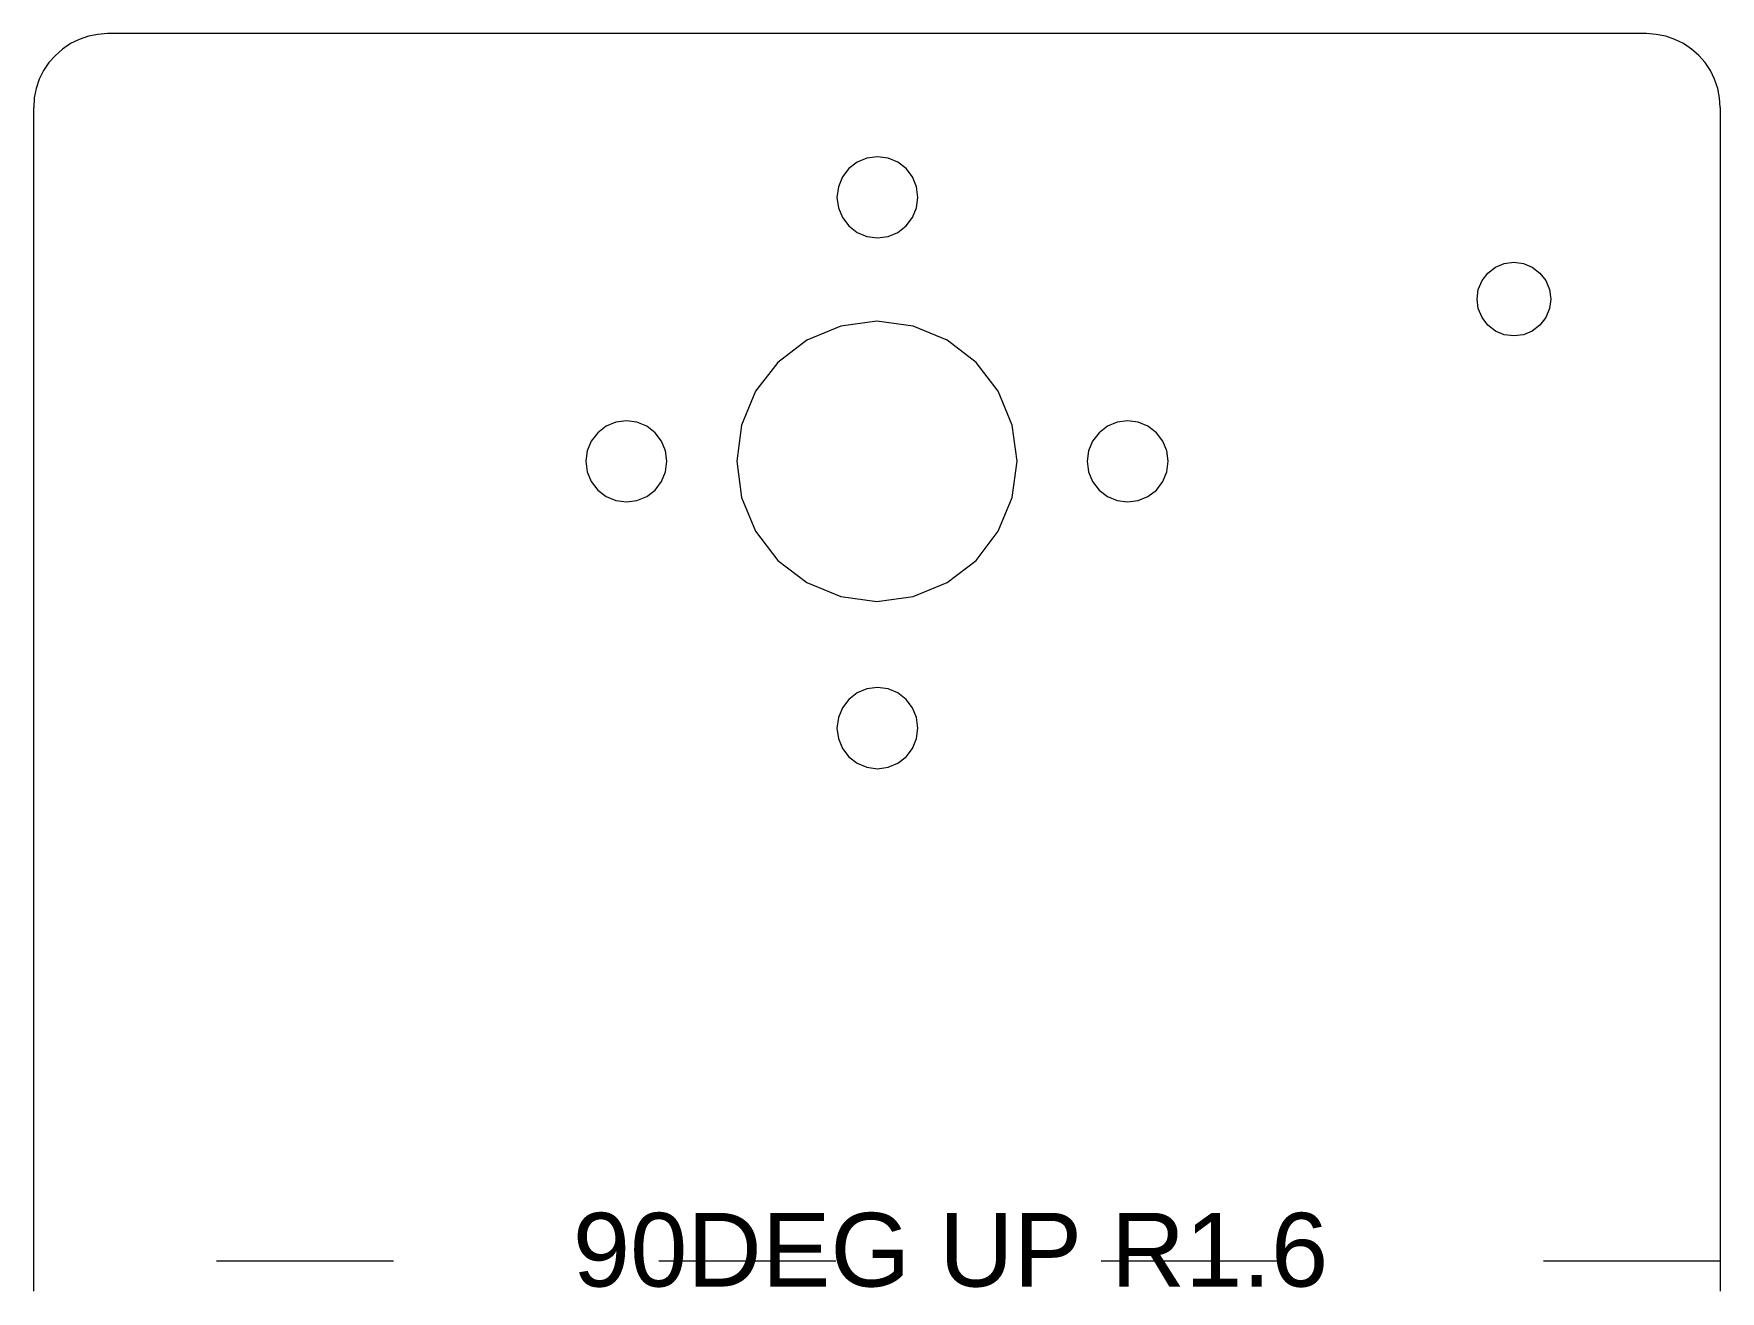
# Model space of a CAD drawing. Extents: x -21 to 705, y 870 to 3200.
# Drawn here: x 561.1 to 675.5, y 1457.2 to 1542.5 of the extents above; entities that cross this region are included whole.
import ezdxf

# ---------------------------------------------------------------- set-up
doc = ezdxf.new("R2010")
doc.units = 0
doc.linetypes.add('ACAD_ISO03W100', pattern=[30, 12, -18])
doc.layers.get('0').update_dxf_attribs({"lineweight": 25, "true_color": 0xffffff})
doc.layers.add('Layer0', color=7, linetype='BYLAYER', lineweight=5)
doc.styles.add('textstyle28', font='')
doc.styles.get('textstyle28').set_extended_font_data('Arial')

msp = doc.modelspace()

# ---------------------------------------------------------------- texts
at = {"insert": (597.68, 1462.54), "char_height": 1, "attachment_point": 1, "style": 'textstyle28'}
msp.add_mtext('\\H5;90DEG UP R1.6', dxfattribs=at)

# ---------------------------------------------------------------- linework, layer by layer
at = {"layer": 'Layer0'}
for p, q in [((564.2, 1542.12), (563.61, 1541.84)), ((564.82, 1542.33), (564.2, 1542.12)), ((565.46, 1542.46), (564.82, 1542.33)), ((566.11, 1542.51), (565.46, 1542.46)), ((670.51, 1542.51), (566.11, 1542.51)), ((671.16, 1542.46), (670.51, 1542.51)), ((671.81, 1542.33), (671.16, 1542.46)), ((672.42, 1542.12), (671.81, 1542.33)), ((673.01, 1541.84), (672.42, 1542.12)), ((562.58, 1541.04), (562.14, 1540.55)), ((563.07, 1541.47), (562.58, 1541.04)), ((563.61, 1541.84), (563.07, 1541.47)), ((673.55, 1541.47), (673.01, 1541.84)), ((674.05, 1541.04), (673.55, 1541.47)), ((674.48, 1540.55), (674.05, 1541.04)), ((561.78, 1540.01), (561.49, 1539.42)), ((562.14, 1540.55), (561.78, 1540.01)), ((674.84, 1540.01), (674.48, 1540.55)), ((675.13, 1539.42), (674.84, 1540.01)), ((561.28, 1538.8), (561.15, 1538.16)), ((561.49, 1539.42), (561.28, 1538.8)), ((675.34, 1538.8), (675.13, 1539.42)), ((675.47, 1538.16), (675.34, 1538.8)), ((561.15, 1538.16), (561.11, 1537.51)), ((675.51, 1537.51), (675.47, 1538.16)), ((561.11, 1459.26), (561.11, 1537.51)), ((675.51, 1537.51), (675.51, 1459.26)), ((618.34, 1534.16), (617.63, 1534.07)), ((619.06, 1534.07), (618.34, 1534.16)), ((616.4, 1533.36), (615.96, 1532.79)), ((616.97, 1533.8), (616.4, 1533.36)), ((617.63, 1534.07), (616.97, 1533.8)), ((619.72, 1533.8), (619.06, 1534.07)), ((620.29, 1533.36), (619.72, 1533.8)), ((620.73, 1532.79), (620.29, 1533.36)), ((615.69, 1532.13), (615.59, 1531.41)), ((615.96, 1532.79), (615.69, 1532.13)), ((621, 1532.13), (620.73, 1532.79)), ((621.09, 1531.41), (621, 1532.13)), ((615.59, 1531.41), (615.69, 1530.7)), ((615.69, 1530.7), (615.96, 1530.04)), ((620.73, 1530.04), (621, 1530.7)), ((621, 1530.7), (621.09, 1531.41)), ((615.96, 1530.04), (616.4, 1529.47)), ((620.29, 1529.47), (620.73, 1530.04)), ((616.4, 1529.47), (616.97, 1529.03)), ((616.97, 1529.03), (617.63, 1528.76)), ((617.63, 1528.76), (618.34, 1528.66)), ((618.34, 1528.66), (619.06, 1528.76)), ((619.06, 1528.76), (619.72, 1529.03)), ((619.72, 1529.03), (620.29, 1529.47)), ((659.35, 1525.76), (659.74, 1526.27)), ((659.74, 1526.27), (660.26, 1526.67)), ((660.26, 1526.67), (660.86, 1526.92)), ((660.86, 1526.92), (661.51, 1527.01)), ((661.51, 1527.01), (662.16, 1526.92)), ((662.16, 1526.92), (662.76, 1526.67)), ((662.76, 1526.67), (663.28, 1526.27)), ((663.28, 1526.27), (663.68, 1525.76)), ((659.01, 1524.51), (659.1, 1525.15)), ((659.1, 1525.15), (659.35, 1525.76)), ((663.68, 1525.76), (663.93, 1525.15)), ((663.93, 1525.15), (664.01, 1524.51)), ((659.1, 1523.86), (659.01, 1524.51)), ((659.35, 1523.26), (659.1, 1523.86)), ((663.93, 1523.86), (663.68, 1523.26)), ((664.01, 1524.51), (663.93, 1523.86)), ((615.85, 1522.68), (613.56, 1521.73)), ((618.31, 1523.01), (615.85, 1522.68)), ((620.77, 1522.68), (618.31, 1523.01)), ((623.06, 1521.73), (620.77, 1522.68)), ((659.74, 1522.74), (659.35, 1523.26)), ((660.26, 1522.34), (659.74, 1522.74)), ((663.28, 1522.74), (662.76, 1522.34)), ((663.68, 1523.26), (663.28, 1522.74)), ((613.56, 1521.73), (611.59, 1520.22)), ((625.03, 1520.22), (623.06, 1521.73)), ((660.86, 1522.09), (660.26, 1522.34)), ((661.51, 1522.01), (660.86, 1522.09)), ((662.16, 1522.09), (661.51, 1522.01)), ((662.76, 1522.34), (662.16, 1522.09)), ((611.59, 1520.22), (610.08, 1518.26)), ((626.54, 1518.26), (625.03, 1520.22)), ((610.08, 1518.26), (609.13, 1515.96)), ((627.49, 1515.96), (626.54, 1518.26)), ((599.94, 1515.89), (599.37, 1515.45)), ((600.6, 1516.16), (599.94, 1515.89)), ((601.31, 1516.26), (600.6, 1516.16)), ((602.02, 1516.16), (601.31, 1516.26)), ((602.69, 1515.89), (602.02, 1516.16)), ((603.26, 1515.45), (602.69, 1515.89)), ((609.13, 1515.96), (608.81, 1513.51)), ((627.81, 1513.51), (627.49, 1515.96)), ((633.94, 1515.89), (633.37, 1515.45)), ((634.6, 1516.16), (633.94, 1515.89)), ((635.31, 1516.26), (634.6, 1516.16)), ((636.02, 1516.16), (635.31, 1516.26)), ((636.69, 1515.89), (636.02, 1516.16)), ((637.26, 1515.45), (636.69, 1515.89)), ((598.93, 1514.88), (598.65, 1514.22)), ((599.37, 1515.45), (598.93, 1514.88)), ((603.69, 1514.88), (603.26, 1515.45)), ((603.97, 1514.22), (603.69, 1514.88)), ((632.93, 1514.88), (632.65, 1514.22)), ((633.37, 1515.45), (632.93, 1514.88)), ((637.69, 1514.88), (637.26, 1515.45)), ((637.97, 1514.22), (637.69, 1514.88)), ((598.65, 1514.22), (598.56, 1513.51)), ((604.06, 1513.51), (603.97, 1514.22)), ((632.65, 1514.22), (632.56, 1513.51)), ((638.06, 1513.51), (637.97, 1514.22)), ((598.56, 1513.51), (598.65, 1512.79)), ((598.65, 1512.79), (598.93, 1512.13)), ((603.69, 1512.13), (603.97, 1512.79)), ((603.97, 1512.79), (604.06, 1513.51)), ((608.81, 1513.51), (609.13, 1511.05)), ((627.49, 1511.05), (627.81, 1513.51)), ((632.56, 1513.51), (632.65, 1512.79)), ((632.65, 1512.79), (632.93, 1512.13)), ((637.69, 1512.13), (637.97, 1512.79)), ((637.97, 1512.79), (638.06, 1513.51)), ((598.93, 1512.13), (599.37, 1511.56)), ((599.37, 1511.56), (599.94, 1511.12)), ((602.69, 1511.12), (603.26, 1511.56)), ((603.26, 1511.56), (603.69, 1512.13)), ((632.93, 1512.13), (633.37, 1511.56)), ((633.37, 1511.56), (633.94, 1511.12)), ((636.69, 1511.12), (637.26, 1511.56)), ((637.26, 1511.56), (637.69, 1512.13)), ((599.94, 1511.12), (600.6, 1510.85)), ((600.6, 1510.85), (601.31, 1510.76)), ((601.31, 1510.76), (602.02, 1510.85)), ((602.02, 1510.85), (602.69, 1511.12)), ((609.13, 1511.05), (610.08, 1508.76)), ((626.54, 1508.76), (627.49, 1511.05)), ((633.94, 1511.12), (634.6, 1510.85)), ((634.6, 1510.85), (635.31, 1510.76)), ((635.31, 1510.76), (636.02, 1510.85)), ((636.02, 1510.85), (636.69, 1511.12)), ((610.08, 1508.76), (611.59, 1506.79)), ((625.03, 1506.79), (626.54, 1508.76)), ((611.59, 1506.79), (613.56, 1505.28)), ((623.06, 1505.28), (625.03, 1506.79)), ((613.56, 1505.28), (615.85, 1504.33)), ((620.77, 1504.33), (623.06, 1505.28)), ((615.85, 1504.33), (618.31, 1504.01)), ((618.31, 1504.01), (620.77, 1504.33)), ((616.97, 1497.8), (616.4, 1497.36)), ((617.63, 1498.07), (616.97, 1497.8)), ((618.34, 1498.16), (617.63, 1498.07)), ((619.06, 1498.07), (618.34, 1498.16)), ((619.72, 1497.8), (619.06, 1498.07)), ((620.29, 1497.36), (619.72, 1497.8)), ((615.96, 1496.79), (615.69, 1496.13)), ((616.4, 1497.36), (615.96, 1496.79)), ((620.73, 1496.79), (620.29, 1497.36)), ((621, 1496.13), (620.73, 1496.79)), ((615.69, 1496.13), (615.59, 1495.41)), ((615.59, 1495.41), (615.69, 1494.7)), ((621.09, 1495.41), (621, 1496.13)), ((621, 1494.7), (621.09, 1495.41)), ((615.69, 1494.7), (615.96, 1494.04)), ((620.73, 1494.04), (621, 1494.7)), ((615.96, 1494.04), (616.4, 1493.47)), ((616.4, 1493.47), (616.97, 1493.03)), ((616.97, 1493.03), (617.63, 1492.76)), ((619.06, 1492.76), (619.72, 1493.03)), ((619.72, 1493.03), (620.29, 1493.47)), ((620.29, 1493.47), (620.73, 1494.04)), ((617.63, 1492.76), (618.34, 1492.66)), ((618.34, 1492.66), (619.06, 1492.76)), ((561.11, 1457.22), (561.11, 1459.26)), ((675.51, 1459.26), (675.51, 1457.22))]:
    msp.add_line(p, q, dxfattribs=at)
at = {"layer": 'Layer0', "color": 2, "linetype": 'ACAD_ISO03W100', "true_color": 0xffff00}
msp.add_line((675.51, 1459.26), (561.11, 1459.26), dxfattribs=at)

msp.set_redraw_order([(e.dxf.handle, doc.entitydb.next_handle()) for e in msp.query("TEXT MTEXT ATTDEF DIMENSION ARC_DIMENSION")])  # texts and dimensions are drawn at this point

doc.saveas('drawing.dxf')
